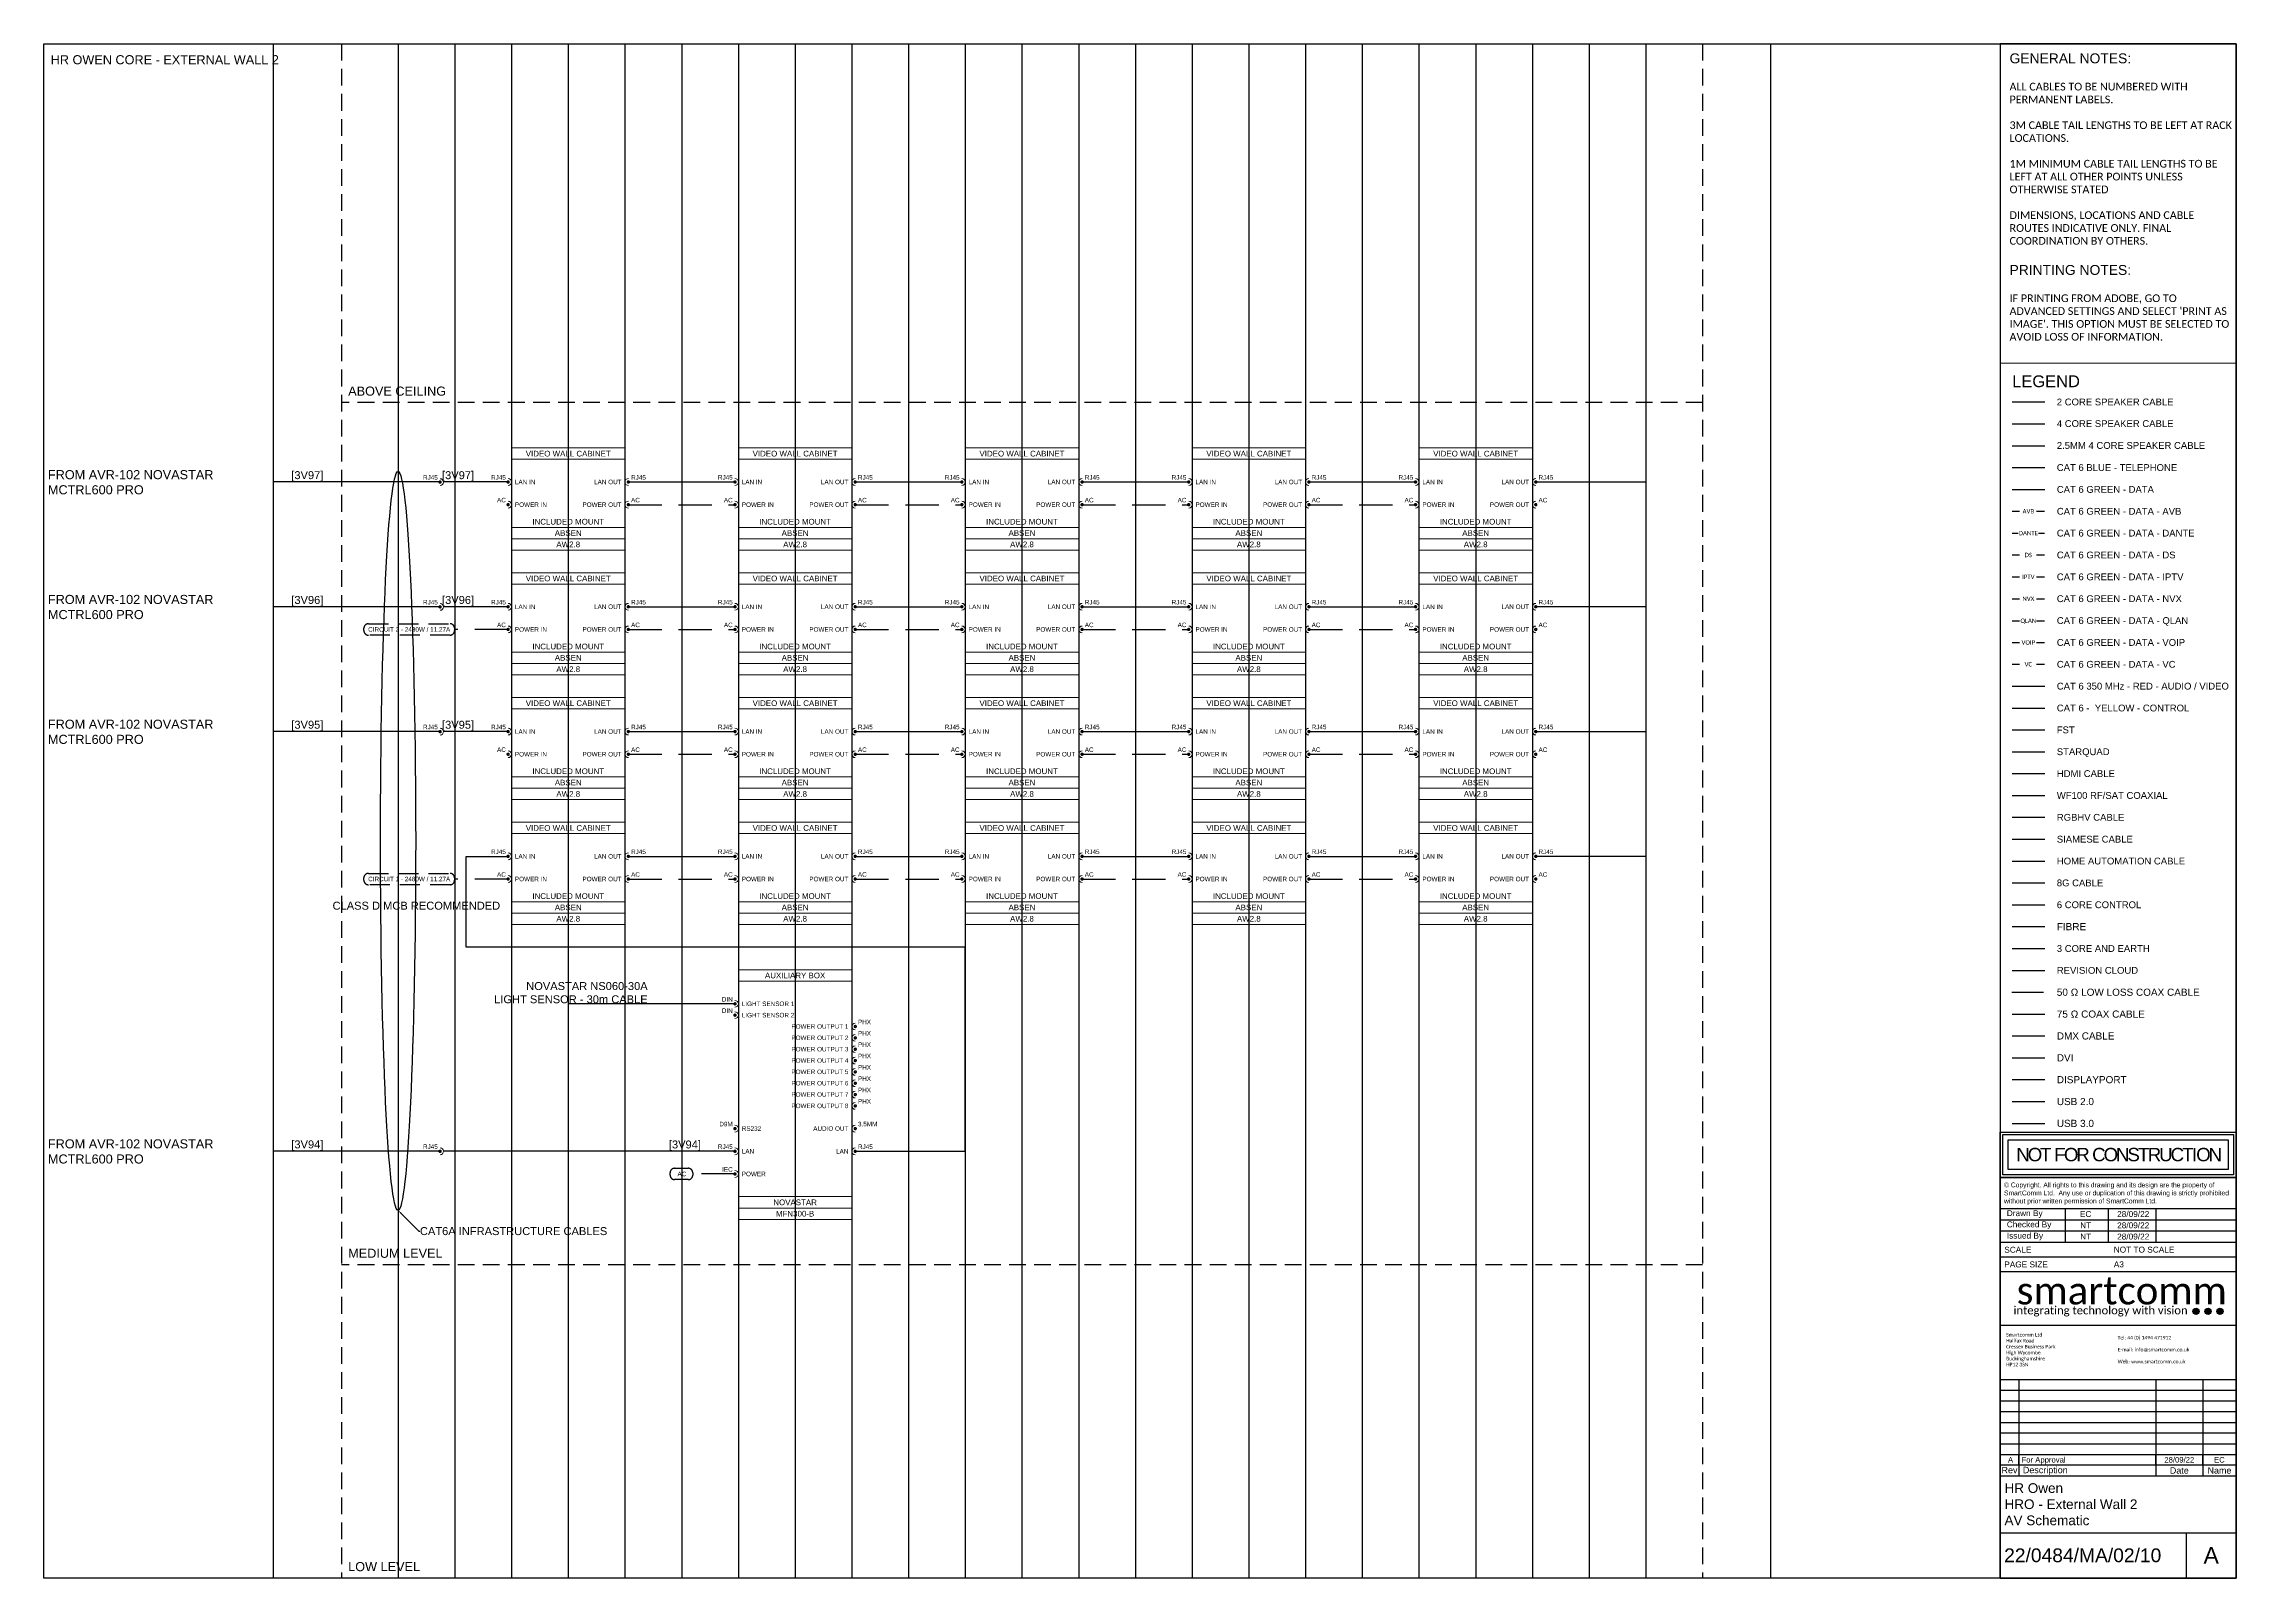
# Paper-space layout '10' of a CAD drawing. Header units: millimetres. Extents: x 6 to 404, y 1 to 279.
# The model-space entities are those that its viewports show. They can reach past a viewport. Long polylines and large blocks are cut down to what shows.
import ezdxf
from ezdxf import colors
from ezdxf.entities.mleader import LeaderData, LeaderLine
from ezdxf.enums import TextEntityAlignment as Align
from ezdxf.lldxf.tags import DXFTag
from ezdxf.math import Vec2, Vec3

# ---------------------------------------------------------------- set-up
doc = ezdxf.new("R2010")
doc.units = ezdxf.units.MM
for name, pattern in [('DASHDOT', [1, 0.5, -0.25, 0, -0.25]), ('DASHED', [0.75, 0.5, -0.25]), ('DASHED2', [0.375, 0.25, -0.125]), ('DIVIDE', [1.25, 0.5, -0.25, 0, -0.25, 0, -0.25])]:
    doc.linetypes.add(name, pattern=pattern)
for name, color, linetype in [('SC - 2 Core Speaker', 211, 'DASHED'), ('SC - 3 Core and Earth', 7, 'DIVIDE'), ('SC - 3 Core Flex', 7, 'DASHED'), ('SC - 4 Core Speaker', 211, 'Continuous'), ('SC - 50 Ohm Coax', 36, 'DASHDOT'), ('SC - 6 Core Control', 40, 'DASHED'), ('SC - 75 Ohm Coax', 36, 'DASHED'), ('SC - 8G Cable', 115, 'Continuous'), ('SC - Cat - Blue - Tel', 5, 'Continuous'), ('SC - Cat - Green - Data', 84, 'Continuous'), ('SC - Cat - Green - Data - QLAN', 84, 'QLAN'), ('SC - Cat - Red - AV', 1, 'Continuous'), ('SC - Cat - Yellow - Control', 40, 'Continuous'), ('SC - Display Port', 194, 'ZIGZAG'), ('SC - DMX Cable', 30, 'Continuous'), ('SC - DVI', 192, 'DASHDOT'), ('SC - Fibre', 170, 'DASHED'), ('SC - FST', 4, 'DASHED'), ('SC - HDMI', 192, 'Continuous'), ('SC - Home Automation Cable', 62, 'DASHED'), ('SC - Induction Loop 4 Core Speaker', 211, 'DIVIDE'), ('SC - Revision Cloud', 3, 'Continuous'), ('SC - RGBHV', 252, 'DASHED'), ('SC - Siamese', 46, 'DIVIDE'), ('SC - Starquad', 4, 'Continuous'), ('SC - Text', 7, 'Continuous'), ('SC - TITLE_BLOCK', 7, 'Continuous'), ('SC - USB 2.0', 84, 'DASHED'), ('SC - USB 3.0', 84, 'DASHDOT'), ('SC - WF100', 252, 'Continuous'), ('Text', 7, 'Continuous')]:
    doc.layers.add(name, color=color, linetype=linetype)
doc.layers.add('SC - Equipment', color=7, linetype='Continuous', lineweight=13)
doc.layers.add('SC - Xlines', color=252, linetype='Continuous', plot=False)
doc.styles.add('ARIAL', font='arial.ttf')
doc.styles.add('CALIBRI', font='calibri.ttf')
doc.styles.get("Standard").update_dxf_attribs({"font": 'arial.ttf', "height": 35})
doc.styles.add('STYLE1', font='arial.ttf', dxfattribs={"height": 50})
tags = doc.linetypes.add('QLAN', pattern='A,3.942001,-0.106942,["QLAN",ARIAL,S=0.5,R=0,X=0,Y=-0.25],-1.981735,3.969322', length=10).pattern_tags.tags
tags[6] = DXFTag(74, 10)
doc.linetypes.add('ZIGZAG', pattern='A,0.00254,-5.08,[131,ltypeshp.shx,S=5.08,R=0,X=-5.08,Y=0],-10.16,[131,ltypeshp.shx,S=5.08,R=180,X=5.08,Y=0],-5.08', length=20.32254)

# ---------------------------------------------------------------- blocks, each defined once
blk = doc.blocks.new('*U53')
at = {"layer": 'SC - TITLE_BLOCK'}
for points in [[(-21.44, 8.24), (21.44, 8.24), (21.44, 0), (-21.44, 0)], [(-20.95, 7.77), (20.95, 7.77), (20.95, 0.49), (-20.95, 0.49)], [(-19.98, 6.8), (19.98, 6.8), (19.98, 1.46), (-19.98, 1.46)]]:
    blk.add_lwpolyline(points, close=True, dxfattribs=at)
at = {"layer": 'SC - TITLE_BLOCK', "insert": (0, 4.13), "char_height": 2.4285, "width": 39.9585, "attachment_point": 5, "style": 'STYLE1'}
blk.add_mtext('{\\T0.85;NOT FOR CONSTRUCTION}', dxfattribs=at)
blk = doc.blocks.new('SMARTCOMM LOGO 2019')
at = {"layer": 'SC - TITLE_BLOCK', "ltscale": 5, "true_color": 0x0fce74}
h = blk.add_hatch(color=112, dxfattribs=at)
h.dxf.hatch_style = 1
edge = h.paths.add_edge_path()
edge.add_arc((14.16, -2.37), 0.569, 0, 360)
h = blk.add_hatch(color=112, dxfattribs=at)
h.dxf.hatch_style = 1
edge = h.paths.add_edge_path()
edge.add_arc((16.32, -2.37), 0.569, 0, 360)
h = blk.add_hatch(color=112, dxfattribs=at)
h.dxf.hatch_style = 1
edge = h.paths.add_edge_path()
edge.add_arc((18.48, -2.37), 0.569, 0, 360)
at = {"layer": 'SC - TITLE_BLOCK', "color": 112, "ltscale": 5, "true_color": 0x0fce74}
for centre in [(14.16, -2.37), (16.32, -2.37), (18.48, -2.37)]:
    blk.add_circle(centre, 0.569, dxfattribs=at)
at = {"layer": 'SC - TITLE_BLOCK', "ltscale": 5, "insert": (0, 1.36), "char_height": 5, "attachment_point": 5, "style": 'CALIBRI'}
blk.add_mtext_dynamic_manual_height_columns('\\pxqd;{\\C232;\\c6885326;smart\\C253;\\c10396581;comm}', width=36.8648, gutter_width=48.7, heights=[0], dxfattribs=at)
at = {"layer": 'SC - TITLE_BLOCK', "ltscale": 5, "insert": (-3.19, -2.37), "char_height": 1.47, "attachment_point": 5, "line_spacing_factor": 0.816327, "style": 'CALIBRI'}
blk.add_mtext_dynamic_manual_height_columns('{\\C253;\\c10396581;integrating technology with} {\\C232;\\c6885326;vision}', width=69.6177, gutter_width=48.7, heights=[0], dxfattribs=at)
blk = doc.blocks.new('DrawnChkIss')
at = {"layer": 'SC - TITLE_BLOCK'}
for p, q in [((0, 9.05), (44.13, 9.05)), ((12.21, 2.75), (12.21, 9.05)), ((20.25, 2.75), (20.25, 9.05)), ((29.13, 9.05), (29.13, 2.75)), ((0, 6.95), (44.13, 6.95)), ((0, 4.85), (44.13, 4.85)), ((0, 2.75), (44.13, 2.75))]:
    blk.add_line(p, q, dxfattribs=at)
at = {"layer": 'SC - TITLE_BLOCK', "char_height": 1.1057, "width": 10.9483, "attachment_point": 4}
for s, insert in [('{\\fArial|b0|i0|c0|p34;Drawn By}', (1.26, 8)), ('{\\fArial|b0|i0|c0|p34;Checked By}', (1.26, 5.9)), ('{\\fArial|b0|i0|c0|p34;Issued By}', (1.26, 3.8))]:
    blk.add_mtext(s, dxfattribs=dict(at, insert=insert))
at = {"layer": 'SC - TITLE_BLOCK', "style": 'STYLE1'}
for tag, p in [('INITIALS', (16.01, 8)), ('DRAWDATE', (24.89, 8)), ('INITIALS', (16.01, 5.9)), ('INITIALS', (16.01, 3.8)), ('ISSUEDATE', (24.89, 3.8)), ('CHKDDATE', (24.89, 5.9))]:
    blk.add_attdef(tag, text='', height=1.11, dxfattribs=at).set_placement(p, align=Align.MIDDLE_CENTER)
blk = doc.blocks.new('RevisionDTLS')
at = {"layer": 'SC - TITLE_BLOCK', "ltscale": 5}
for p, q in [((3.4, 0), (3.4, 1.94)), ((28.3, 0), (28.3, 1.94)), ((36.8, 0), (36.8, 1.94))]:
    blk.add_line(p, q, dxfattribs=at)
blk.add_lwpolyline([(0, 1.94), (42.87, 1.94), (42.87, 0), (0, 0)], close=True, dxfattribs=at)
blk.add_attdef('REV', text='', height=1, dxfattribs=at).set_placement((1.9, 0.97), align=Align.MIDDLE)
blk.add_attdef('DESCRIPTION', text='', height=1, dxfattribs=at).set_placement((3.9, 0.97), align=Align.MIDDLE_LEFT)
for tag, p in [('DATE', (32.55, 0.97)), ('INITIAL', (39.83, 0.97))]:
    blk.add_attdef(tag, text='', height=1, dxfattribs=at).set_placement(p, align=Align.MIDDLE_CENTER)
blk = doc.blocks.new('NOVASTAR MFN300-B - SCHEMATIC')
at = {"layer": 'SC - Equipment'}
for p, q in [((-25, 0), (25, 0)), ((-25, -110), (-25, 0)), ((25, 0), (25, -110)), ((25, -5), (-25, -5)), ((25, -100), (-25, -100)), ((25, -100), (-25, -100)), ((25, -105), (-25, -105)), ((25, -105), (-25, -105)), ((25, -105), (-25, -105)), ((25, -110), (-25, -110))]:
    blk.add_line(p, q, dxfattribs=at)
at = {"layer": 'SC - Equipment', "const_width": 0.7}
for points in [[(-26.1, -15, 1), (-26.9, -15, 1)], [(-26.1, -20, 1), (-26.9, -20, 1)], [(26.1, -25, -1), (26.9, -25, -1)], [(26.1, -30, -1), (26.9, -30, -1)], [(26.1, -35, -1), (26.9, -35, -1)], [(26.1, -40, -1), (26.9, -40, -1)], [(26.1, -45, -1), (26.9, -45, -1)], [(26.1, -50, -1), (26.9, -50, -1)], [(26.1, -55, -1), (26.9, -55, -1)], [(26.1, -60, -1), (26.9, -60, -1)], [(-26.1, -70, 1), (-26.9, -70, 1)], [(26.1, -70, -1), (26.9, -70, -1)], [(-26.1, -80, 1), (-26.9, -80, 1)], [(26.1, -80, -1), (26.9, -80, -1)], [(-26.1, -90, 1), (-26.9, -90, 1)]]:
    blk.add_lwpolyline(points, format="xyb", close=True, dxfattribs=at)
at = {"layer": 'SC - Equipment'}
for centre, start, end in [((-26.5, -15), 270, 90), ((-26.5, -20), 270, 90), ((26.5, -25), 90, 270), ((26.5, -30), 90, 270), ((26.5, -35), 90, 270), ((26.5, -40), 90, 270), ((26.5, -45), 90, 270), ((26.5, -50), 90, 270), ((26.5, -55), 90, 270), ((26.5, -60), 90, 270), ((-26.5, -70), 270, 90), ((26.5, -70), 90, 270), ((-26.5, -80), 270, 90), ((26.5, -80), 90, 270), ((-26.5, -90), 270, 90)]:
    blk.add_arc(centre, 1.5, start, end, dxfattribs=at)
at = {"ltscale": 5}
for tag, p in [('DESCRIPTION', (0, -2.5)), ('MODEL', (0, -107.5)), ('MAKE', (0, -102.5))]:
    blk.add_attdef(tag, text='', height=2.5, dxfattribs=at).set_placement(p, align=Align.MIDDLE_CENTER)
at = {"ltscale": 5, "flags": 1}
for tag, p in [('ROOM_TYPE', (45, -5)), ('LOCATION', (45, -10)), ('RACK_EQUIPMENT_(Y/N)', (45, -15)), ('IP_(Y/N)', (45, -30)), ('AMP(@240V)', (45, -40)), ('POE(WATT)', (45, -35)), ('WATT', (45, -45)), ('BTU/H', (45, -50)), ('WEIGHT(KG)', (45, -55)), ('TRANSFORMER_TAPS', (45, -60))]:
    blk.add_attdef(tag, p, '', height=2.5, dxfattribs=at)
blk.add_attdef('BRACKET', text='', height=2.5, dxfattribs=at).set_placement((0, -97.5), align=Align.MIDDLE_CENTER)
at = {"layer": 'SC - Equipment', "ltscale": 5, "char_height": 2}
for s, insert, width, attachment_point in [('DIN', (-27.5, -13), 5.7736, 6), ('DIN', (-27.5, -18), 5.7736, 6), ('LIGHT SENSOR 1', (-23.5, -15), 23.5, 4), ('LIGHT SENSOR 2', (-23.5, -20), 23.5, 4), ('POWER OUTPUT 1', (23.5, -25), 28.7616, 6), ('POWER OUTPUT 2', (23.5, -30), 26.2422, 6), ('PHX', (27.72, -23), 7.1748, 4), ('PHX', (27.72, -28), 7.1748, 4), ('POWER OUTPUT 3', (23.5, -35), 26.6789, 6), ('PHX', (27.72, -33), 7.1748, 4), ('PHX', (27.72, -38), 5.8621, 4), ('POWER OUTPUT 4', (23.5, -40), 29.9674, 6), ('POWER OUTPUT 5', (23.5, -45), 27.3366, 6), ('PHX', (27.72, -43), 7.1748, 4), ('PHX', (27.72, -48), 7.1748, 4), ('POWER OUTPUT 6', (23.5, -50), 28.652, 6), ('POWER OUTPUT 7', (23.5, -55), 27.3366, 6), ('PHX', (27.72, -53), 7.1748, 4), ('PHX', (27.72, -58), 7.1748, 4), ('D9M', (-27.5, -68), 5.7736, 6), ('POWER OUTPUT 8', (23.5, -60), 28.652, 6), ('3.5MM', (27.72, -68), 7.1748, 4), ('RJ45', (-27.5, -78), 5.7736, 6), ('RS232', (-23.5, -70), 23.5, 4), ('AUDIO OUT', (23.5, -70), 23.5, 6), ('RJ45', (27.72, -78), 7.1748, 4), ('IEC', (-27.5, -88), 5.7736, 6), ('LAN', (-23.5, -80), 23.5, 4), ('LAN', (23.5, -80), 23.5, 6), ('POWER', (-23.5, -90), 23.5, 4)]:
    blk.add_mtext(s, dxfattribs=dict(at, insert=insert, width=width, attachment_point=attachment_point))
blk = doc.blocks.new('ABSEN AW2.8 - SCHEMATIC')
at = {"layer": 'SC - Equipment'}
for p, q in [((-25, 0), (25, 0)), ((-25, -45), (-25, 0)), ((25, 0), (25, -45)), ((25, -5), (-25, -5)), ((25, -35), (-25, -35)), ((25, -35), (-25, -35)), ((25, -40), (-25, -40)), ((25, -40), (-25, -40)), ((25, -40), (-25, -40)), ((25, -45), (-25, -45))]:
    blk.add_line(p, q, dxfattribs=at)
at = {"layer": 'SC - Equipment', "const_width": 0.7}
for points in [[(-26.1, -15, 1), (-26.9, -15, 1)], [(26.1, -15, -1), (26.9, -15, -1)], [(-26.1, -25, 1), (-26.9, -25, 1)], [(26.1, -25, -1), (26.9, -25, -1)]]:
    blk.add_lwpolyline(points, format="xyb", close=True, dxfattribs=at)
at = {"layer": 'SC - Equipment'}
for centre, start, end in [((-26.5, -15), 270, 90), ((26.5, -15), 90, 270), ((-26.5, -25), 270, 90), ((26.5, -25), 90, 270)]:
    blk.add_arc(centre, 1.5, start, end, dxfattribs=at)
at = {"ltscale": 5}
for tag, p in [('DESCRIPTION', (0, -2.5)), ('BRACKET', (0, -32.5)), ('MAKE', (0, -37.5)), ('MODEL', (0, -42.5))]:
    blk.add_attdef(tag, text='', height=2.5, dxfattribs=at).set_placement(p, align=Align.MIDDLE_CENTER)
at = {"ltscale": 5, "flags": 1}
for tag, p in [('ROOM_TYPE', (45, -5)), ('LOCATION', (45, -10)), ('RACK_EQUIPMENT_(Y/N)', (45, -15)), ('IP_(Y/N)', (45, -30)), ('AMP(@240V)', (45, -40)), ('POE(WATT)', (45, -35)), ('WATT', (45, -45)), ('BTU/H', (45, -50)), ('WEIGHT(KG)', (45, -55)), ('TRANSFORMER_TAPS', (45, -60))]:
    blk.add_attdef(tag, p, '', height=2.5, dxfattribs=at)
at = {"layer": 'SC - Equipment', "ltscale": 5, "char_height": 2}
for s, insert, width, attachment_point in [('RJ45', (-27.5, -13), 5.7736, 6), ('LAN IN', (-23.5, -15), 23.5, 4), ('LAN OUT', (23.5, -15), 23.5, 6), ('RJ45', (27.7, -13), 3.7458, 4), ('AC', (-27.5, -23), 5.7736, 6), ('POWER IN', (-23.5, -25), 23.5, 4), ('POWER OUT', (23.5, -25), 23.5, 6), ('AC', (27.7, -23), 3.7458, 4)]:
    blk.add_mtext(s, dxfattribs=dict(at, insert=insert, width=width, attachment_point=attachment_point))

msp = doc.modelspace()

# ---------------------------------------------------------------- linework, layer by layer
at = {"color": 30, "linetype": 'DASHED2', "ltscale": 5}
for p, q in [((-47364.742, -4973.253), (-47364.742, -5649.498)), ((-46764.742, -4973.253), (-46764.742, -5649.498))]:
    msp.add_line(p, q, dxfattribs=at)
at = {"color": 31, "linetype": 'DASHED2', "ltscale": 5}
for p, q in [((-46764.742, -5131.375), (-47364.742, -5131.375)), ((-46764.742, -5511.375), (-47364.742, -5511.375))]:
    msp.add_line(p, q, dxfattribs=at)
at = {"ltscale": 5}
msp.add_lwpolyline([(-47191.242, -5396.375), (-47264.742, -5396.375)], dxfattribs=at)
at = {"layer": 'SC - 2 Core Speaker', "ltscale": 5}
msp.add_line((-55542.596, -2641.622), (-55475.743, -2641.622), dxfattribs=at)
at = {"layer": 'SC - 3 Core and Earth', "ltscale": 5}
msp.add_line((-55542.596, -3766.622), (-55475.743, -3766.622), dxfattribs=at)
at = {"layer": 'SC - 3 Core Flex', "ltscale": 5}
for points in [[(-47238.242, -5176.375), (-47191.242, -5176.375)], [(-47138.242, -5176.375), (-47091.242, -5176.375)], [(-47038.242, -5176.375), (-46991.242, -5176.375)], [(-46938.242, -5176.375), (-46891.242, -5176.375)], [(-47291.242, -5231.375), (-47314.742, -5231.375)], [(-47238.242, -5231.375), (-47191.242, -5231.375)], [(-47138.242, -5231.375), (-47091.242, -5231.375)], [(-47038.242, -5231.375), (-46991.242, -5231.375)], [(-46938.242, -5231.375), (-46891.242, -5231.375)], [(-47238.242, -5286.375), (-47191.242, -5286.375)], [(-47138.242, -5286.375), (-47091.242, -5286.375)], [(-47038.242, -5286.375), (-46991.242, -5286.375)], [(-46938.242, -5286.375), (-46891.242, -5286.375)], [(-47291.242, -5341.375), (-47314.742, -5341.375)], [(-47238.242, -5341.375), (-47191.242, -5341.375)], [(-47138.242, -5341.375), (-47091.242, -5341.375)], [(-47038.242, -5341.375), (-46991.242, -5341.375)], [(-46938.242, -5341.375), (-46891.242, -5341.375)], [(-47191.242, -5471.375), (-47209.84, -5471.375)]]:
    msp.add_lwpolyline(points, dxfattribs=at)
at = {"layer": 'SC - 3 Core Flex', "ltscale": 3}
for points in [[(-47352.84, -5228.875), (-47316.84, -5228.875, -0.4142136), (-47314.84, -5230.875), (-47314.84, -5231.875, -0.4142136), (-47316.84, -5233.875), (-47352.84, -5233.875, -0.4142136), (-47354.84, -5231.875), (-47354.84, -5230.875, -0.4142136)], [(-47352.84, -5338.875), (-47316.84, -5338.875, -0.4142136), (-47314.84, -5340.875), (-47314.84, -5341.875, -0.4142136), (-47316.84, -5343.875), (-47352.84, -5343.875, -0.4142136), (-47354.84, -5341.875), (-47354.84, -5340.875, -0.4142136)], [(-47217.84, -5468.875), (-47211.84, -5468.875, -0.4142136), (-47209.84, -5470.875), (-47209.84, -5471.875, -0.4142136), (-47211.84, -5473.875), (-47217.84, -5473.875, -0.4142136), (-47219.84, -5471.875), (-47219.84, -5470.875, -0.4142136)]]:
    msp.add_lwpolyline(points, format="xyb", close=True, dxfattribs=at)
at = {"layer": 'SC - 4 Core Speaker', "ltscale": 5}
msp.add_line((-55542.596, -2686.622), (-55475.743, -2686.622), dxfattribs=at)
at = {"layer": 'SC - 50 Ohm Coax', "ltscale": 5}
msp.add_line((-55543.295, -3856.622), (-55478.441, -3856.622), dxfattribs=at)
at = {"layer": 'SC - 6 Core Control', "ltscale": 5}
msp.add_line((-55542.596, -3676.622), (-55475.743, -3676.622), dxfattribs=at)
at = {"layer": 'SC - 75 Ohm Coax', "ltscale": 5}
msp.add_line((-55542.596, -3901.622), (-55475.743, -3901.622), dxfattribs=at)
at = {"layer": 'SC - 8G Cable', "ltscale": 5}
msp.add_line((-55542.596, -3631.622), (-55475.743, -3631.622), dxfattribs=at)
at = {"layer": 'SC - Cat - Blue - Tel', "ltscale": 5}
msp.add_line((-55542.596, -2776.622), (-55475.743, -2776.622), dxfattribs=at)
at = {"layer": 'SC - Cat - Green - Data', "ltscale": 5}
for p, q in [((-55542.596, -2821.622), (-55475.743, -2821.622)), ((-55542.914, -3091.946), (-55527.886, -3091.946))]:
    msp.add_line(p, q, dxfattribs=at)
at = {"layer": 'SC - Cat - Green - Data', "ltscale": 5, "transparency": 33554687}
for p, q in [((-55542.914, -2866.622), (-55527.886, -2866.622)), ((-55492.557, -2866.622), (-55476.06, -2866.622)), ((-55542.914, -2911.622), (-55530.214, -2911.622)), ((-55488.907, -2911.622), (-55476.06, -2911.622)), ((-55542.914, -2956.622), (-55527.886, -2956.622)), ((-55492.557, -2956.622), (-55476.06, -2956.622)), ((-55542.914, -3001.622), (-55527.886, -3001.622)), ((-55492.557, -3001.622), (-55476.06, -3001.622)), ((-55542.914, -3046.622), (-55527.886, -3046.622)), ((-55492.557, -3046.622), (-55476.06, -3046.622)), ((-55492.557, -3091.946), (-55476.06, -3091.946)), ((-55542.914, -3136.622), (-55527.886, -3136.622)), ((-55492.557, -3136.622), (-55476.06, -3136.622)), ((-55542.914, -3181.622), (-55527.886, -3181.622)), ((-55492.557, -3181.622), (-55476.06, -3181.622))]:
    msp.add_line(p, q, dxfattribs=at)
at = {"layer": 'SC - Cat - Green - Data', "ltscale": 5}
for points in [[(-47321.238, -5166.375), (-47394.739, -5166.375)], [(-47321.238, -5221.375), (-47394.739, -5221.375)], [(-47321.238, -5276.375), (-47394.739, -5276.375)], [(-47321.238, -5461.375), (-47394.739, -5461.333)]]:
    msp.add_lwpolyline(points, dxfattribs=at)
at = {"layer": 'SC - Cat - Red - AV', "ltscale": 5}
msp.add_line((-55542.596, -3226.622), (-55475.743, -3226.622), dxfattribs=at)
for points in [[(-47291.242, -5166.375), (-47319.738, -5166.375)], [(-47238.242, -5166.375), (-47191.242, -5166.375)], [(-47138.242, -5166.375), (-47091.242, -5166.375)], [(-47038.242, -5166.375), (-46991.242, -5166.375)], [(-46938.242, -5166.375), (-46891.242, -5166.375)], [(-46838.242, -5166.375), (-46789.742, -5166.375), (-46789.742, -5221.375), (-46838.242, -5221.375)], [(-47291.242, -5221.375), (-47319.738, -5221.375)], [(-47238.242, -5221.375), (-47191.242, -5221.375)], [(-47138.242, -5221.375), (-47091.242, -5221.375)], [(-47038.242, -5221.375), (-46991.242, -5221.375)], [(-46938.242, -5221.375), (-46891.242, -5221.375)], [(-47291.242, -5276.375), (-47319.738, -5276.375)], [(-47238.242, -5276.375), (-47191.242, -5276.375)], [(-47138.242, -5276.375), (-47091.242, -5276.375)], [(-47038.242, -5276.375), (-46991.242, -5276.375)], [(-46938.242, -5276.375), (-46891.242, -5276.375)], [(-46838.242, -5276.375), (-46789.742, -5276.375), (-46789.742, -5331.375), (-46838.242, -5331.375)], [(-47138.242, -5461.375), (-47089.742, -5461.375), (-47089.742, -5371.375), (-47309.742, -5371.375), (-47309.742, -5331.375), (-47291.242, -5331.375)], [(-47238.242, -5331.375), (-47191.242, -5331.375)], [(-47138.242, -5331.375), (-47091.242, -5331.375)], [(-47038.242, -5331.375), (-46991.242, -5331.375)], [(-46938.242, -5331.375), (-46891.242, -5331.375)], [(-47191.242, -5461.375), (-47319.738, -5461.375)]]:
    msp.add_lwpolyline(points, dxfattribs=at)
at = {"layer": 'SC - Cat - Yellow - Control', "ltscale": 5}
msp.add_line((-55542.596, -3271.622), (-55475.743, -3271.622), dxfattribs=at)
at = {"layer": 'SC - Display Port', "ltscale": 0.1}
msp.add_line((-55542.596, -4036.622), (-55475.743, -4036.622), dxfattribs=at)
at = {"layer": 'SC - DMX Cable', "ltscale": 5}
msp.add_line((-55542.596, -3946.622), (-55475.743, -3946.622), dxfattribs=at)
at = {"layer": 'SC - DVI', "ltscale": 5}
msp.add_line((-55542.596, -3991.622), (-55475.743, -3991.622), dxfattribs=at)
at = {"layer": 'SC - Equipment', "const_width": 0.7}
for points in [[(-47320.838, -5166.418, 1), (-47321.638, -5166.418, 1)], [(-47320.838, -5221.418, 1), (-47321.638, -5221.418, 1)], [(-47320.838, -5276.418, 1), (-47321.638, -5276.418, 1)], [(-47320.838, -5461.375, 1), (-47321.638, -5461.375, 1)]]:
    msp.add_lwpolyline(points, format="xyb", close=True, dxfattribs=at)
at = {"layer": 'SC - Equipment'}
for centre in [(-47321.238, -5166.418), (-47321.238, -5221.418), (-47321.238, -5276.418), (-47321.238, -5461.375)]:
    msp.add_arc(centre, 1.5, 270, 90, dxfattribs=at)
at = {"layer": 'SC - Fibre', "ltscale": 5}
msp.add_line((-55542.596, -3721.622), (-55475.743, -3721.622), dxfattribs=at)
at = {"layer": 'SC - FST', "ltscale": 5}
msp.add_line((-55542.596, -3316.622), (-55475.743, -3316.622), dxfattribs=at)
at = {"layer": 'SC - HDMI', "ltscale": 5}
msp.add_line((-55542.596, -3406.622), (-55475.743, -3406.622), dxfattribs=at)
at = {"layer": 'SC - Home Automation Cable', "ltscale": 5}
msp.add_line((-55542.596, -3586.622), (-55475.743, -3586.622), dxfattribs=at)
at = {"layer": 'SC - Induction Loop 4 Core Speaker', "ltscale": 5}
msp.add_line((-55542.596, -2731.622), (-55475.743, -2731.622), dxfattribs=at)
at = {"layer": 'SC - Revision Cloud', "ltscale": 5}
msp.add_line((-55542.596, -3811.622), (-55475.743, -3811.622), dxfattribs=at)
at = {"layer": 'SC - RGBHV', "ltscale": 5}
msp.add_line((-55542.596, -3496.622), (-55475.743, -3496.622), dxfattribs=at)
at = {"layer": 'SC - Siamese', "ltscale": 5}
msp.add_line((-55542.596, -3541.622), (-55475.743, -3541.622), dxfattribs=at)
at = {"layer": 'SC - Starquad', "ltscale": 5}
msp.add_line((-55542.596, -3361.622), (-55475.743, -3361.622), dxfattribs=at)
at = {"layer": 'SC - Text'}
msp.add_ellipse((-47339.742, -5324.584), major_axis=(0, -162.834), ratio=0.0475747, dxfattribs=at)
at = {"layer": 'SC - USB 2.0', "ltscale": 5}
msp.add_line((-55542.596, -4081.622), (-55475.743, -4081.622), dxfattribs=at)
at = {"layer": 'SC - USB 3.0', "ltscale": 5}
msp.add_line((-55542.596, -4126.622), (-55475.743, -4126.622), dxfattribs=at)
at = {"layer": 'SC - WF100', "ltscale": 5}
msp.add_line((-55542.596, -3451.622), (-55475.743, -3451.622), dxfattribs=at)
at = {"layer": 'SC - Xlines', "ltscale": 5, "transparency": 33554687}
msp.add_lwpolyline([(-47495.879, -4973.253), (-46633.605, -4973.253), (-46633.605, -5649.498), (-47495.879, -5649.498)], close=True, dxfattribs=at)
at = {"layer": 'SC - Xlines', "ltscale": 5}
for points in [[(-47394.742, -4973.253), (-47394.742, -5649.498)], [(-47314.742, -4973.253), (-47314.742, -5649.498)], [(-47264.742, -4973.253), (-47264.742, -5649.498)], [(-47214.742, -4973.253), (-47214.742, -5649.498)], [(-47164.742, -4973.253), (-47164.742, -5649.498)], [(-47114.742, -4973.253), (-47114.742, -5649.498)], [(-47064.742, -4973.253), (-47064.742, -5649.498)], [(-47014.742, -4973.253), (-47014.742, -5649.498)], [(-46964.742, -4973.253), (-46964.742, -5649.498)], [(-46914.742, -4973.253), (-46914.742, -5649.498)], [(-46864.742, -4973.253), (-46864.742, -5649.498)], [(-46814.742, -4973.253), (-46814.742, -5649.498)], [(-46734.742, -4973.253), (-46734.742, -5649.498)]]:
    msp.add_lwpolyline(points, dxfattribs=at)
at = {"layer": 'SC - Xlines', "color": 250, "ltscale": 5}
for points in [[(-47339.742, -4973.253), (-47339.742, -5649.498)], [(-47289.742, -4973.253), (-47289.742, -5649.498)], [(-47239.742, -4973.253), (-47239.742, -5649.498)], [(-47189.742, -4973.253), (-47189.742, -5649.498)], [(-47139.742, -4973.253), (-47139.742, -5649.498)], [(-47089.742, -4973.253), (-47089.742, -5649.498)], [(-47039.742, -4973.253), (-47039.742, -5649.498)], [(-46989.742, -4973.253), (-46989.742, -5649.498)], [(-46939.742, -4973.253), (-46939.742, -5649.498)], [(-46889.742, -4973.253), (-46889.742, -5649.498)], [(-46839.742, -4973.253), (-46839.742, -5649.498)], [(-46789.742, -4973.253), (-46789.742, -5649.498)]]:
    msp.add_lwpolyline(points, dxfattribs=at)

# ---------------------------------------------------------------- block references
at = {"ltscale": 5}
for name, p, values in [('ABSEN AW2.8 - SCHEMATIC', (-47264.742, -5151.375), {'DESCRIPTION': 'VIDEO WALL CABINET', 'MAKE': 'ABSEN', 'MODEL': 'AW2.8', 'BRACKET': 'INCLUDED MOUNT'}), ('ABSEN AW2.8 - SCHEMATIC', (-47164.742, -5151.375), {'DESCRIPTION': 'VIDEO WALL CABINET', 'MAKE': 'ABSEN', 'MODEL': 'AW2.8', 'BRACKET': 'INCLUDED MOUNT'}), ('ABSEN AW2.8 - SCHEMATIC', (-47064.742, -5151.375), {'DESCRIPTION': 'VIDEO WALL CABINET', 'MAKE': 'ABSEN', 'MODEL': 'AW2.8', 'BRACKET': 'INCLUDED MOUNT'}), ('ABSEN AW2.8 - SCHEMATIC', (-46964.742, -5151.375), {'DESCRIPTION': 'VIDEO WALL CABINET', 'MAKE': 'ABSEN', 'MODEL': 'AW2.8', 'BRACKET': 'INCLUDED MOUNT'}), ('ABSEN AW2.8 - SCHEMATIC', (-46864.742, -5151.375), {'DESCRIPTION': 'VIDEO WALL CABINET', 'MAKE': 'ABSEN', 'MODEL': 'AW2.8', 'BRACKET': 'INCLUDED MOUNT'}), ('ABSEN AW2.8 - SCHEMATIC', (-47264.742, -5206.375), {'DESCRIPTION': 'VIDEO WALL CABINET', 'MAKE': 'ABSEN', 'MODEL': 'AW2.8', 'BRACKET': 'INCLUDED MOUNT'}), ('ABSEN AW2.8 - SCHEMATIC', (-47164.742, -5206.375), {'DESCRIPTION': 'VIDEO WALL CABINET', 'MAKE': 'ABSEN', 'MODEL': 'AW2.8', 'BRACKET': 'INCLUDED MOUNT'}), ('ABSEN AW2.8 - SCHEMATIC', (-47064.742, -5206.375), {'DESCRIPTION': 'VIDEO WALL CABINET', 'MAKE': 'ABSEN', 'MODEL': 'AW2.8', 'BRACKET': 'INCLUDED MOUNT'}), ('ABSEN AW2.8 - SCHEMATIC', (-46964.742, -5206.375), {'DESCRIPTION': 'VIDEO WALL CABINET', 'MAKE': 'ABSEN', 'MODEL': 'AW2.8', 'BRACKET': 'INCLUDED MOUNT'}), ('ABSEN AW2.8 - SCHEMATIC', (-46864.742, -5206.375), {'DESCRIPTION': 'VIDEO WALL CABINET', 'MAKE': 'ABSEN', 'MODEL': 'AW2.8', 'BRACKET': 'INCLUDED MOUNT'}), ('ABSEN AW2.8 - SCHEMATIC', (-47264.742, -5261.375), {'DESCRIPTION': 'VIDEO WALL CABINET', 'MAKE': 'ABSEN', 'MODEL': 'AW2.8', 'BRACKET': 'INCLUDED MOUNT'}), ('ABSEN AW2.8 - SCHEMATIC', (-47164.742, -5261.375), {'DESCRIPTION': 'VIDEO WALL CABINET', 'MAKE': 'ABSEN', 'MODEL': 'AW2.8', 'BRACKET': 'INCLUDED MOUNT'}), ('ABSEN AW2.8 - SCHEMATIC', (-47064.742, -5261.375), {'DESCRIPTION': 'VIDEO WALL CABINET', 'MAKE': 'ABSEN', 'MODEL': 'AW2.8', 'BRACKET': 'INCLUDED MOUNT'}), ('ABSEN AW2.8 - SCHEMATIC', (-46964.742, -5261.375), {'DESCRIPTION': 'VIDEO WALL CABINET', 'MAKE': 'ABSEN', 'MODEL': 'AW2.8', 'BRACKET': 'INCLUDED MOUNT'}), ('ABSEN AW2.8 - SCHEMATIC', (-46864.742, -5261.375), {'DESCRIPTION': 'VIDEO WALL CABINET', 'MAKE': 'ABSEN', 'MODEL': 'AW2.8', 'BRACKET': 'INCLUDED MOUNT'}), ('ABSEN AW2.8 - SCHEMATIC', (-47264.742, -5316.375), {'DESCRIPTION': 'VIDEO WALL CABINET', 'MAKE': 'ABSEN', 'MODEL': 'AW2.8', 'BRACKET': 'INCLUDED MOUNT'}), ('ABSEN AW2.8 - SCHEMATIC', (-47164.742, -5316.375), {'DESCRIPTION': 'VIDEO WALL CABINET', 'MAKE': 'ABSEN', 'MODEL': 'AW2.8', 'BRACKET': 'INCLUDED MOUNT'}), ('ABSEN AW2.8 - SCHEMATIC', (-47064.742, -5316.375), {'DESCRIPTION': 'VIDEO WALL CABINET', 'MAKE': 'ABSEN', 'MODEL': 'AW2.8', 'BRACKET': 'INCLUDED MOUNT'}), ('ABSEN AW2.8 - SCHEMATIC', (-46964.742, -5316.375), {'DESCRIPTION': 'VIDEO WALL CABINET', 'MAKE': 'ABSEN', 'MODEL': 'AW2.8', 'BRACKET': 'INCLUDED MOUNT'}), ('ABSEN AW2.8 - SCHEMATIC', (-46864.742, -5316.375), {'DESCRIPTION': 'VIDEO WALL CABINET', 'MAKE': 'ABSEN', 'MODEL': 'AW2.8', 'BRACKET': 'INCLUDED MOUNT'}), ('NOVASTAR MFN300-B - SCHEMATIC', (-47164.742, -5381.375), {'DESCRIPTION': 'AUXILIARY BOX', 'MAKE': 'NOVASTAR', 'MODEL': 'MFN300-B'})]:
    msp.add_blockref(name, p, dxfattribs=at).add_auto_attribs(values)

# ---------------------------------------------------------------- texts
at = {"layer": 'SC - Cat - Green - Data - QLAN', "ltscale": 5, "transparency": 33554687, "style": 'CALIBRI'}
for s, p in [('AVB', (-55509.487, -2866.622)), ('DANTE', (-55509.487, -2911.622)), ('DS', (-55509.487, -2956.622)), ('IPTV', (-55509.487, -3001.622)), ('NVX', (-55509.487, -3046.622)), ('VOIP', (-55509.487, -3136.622)), ('VC', (-55509.487, -3181.622))]:
    msp.add_text(s, height=9.0259, dxfattribs=at).set_placement(p, align=Align.MIDDLE_CENTER)
at = {"layer": 'SC - Cat - Green - Data - QLAN', "ltscale": 5, "style": 'CALIBRI'}
msp.add_text('QLAN', height=9.0259, dxfattribs=at).set_placement((-55509.487, -3091.946), align=Align.MIDDLE_CENTER)
at = {"layer": 'SC - Equipment', "ltscale": 5, "char_height": 2, "width": 5.77361, "attachment_point": 6}
for insert in [(-47322.238, -5164.375), (-47322.238, -5219.375), (-47322.238, -5274.375), (-47322.238, -5459.333)]:
    msp.add_mtext('RJ45', dxfattribs=dict(at, insert=insert))
at = {"layer": 'SC - Text', "style": 'STYLE1'}
for s, height, p in [('2 CORE SPEAKER CABLE', 14, (-55450.898, -2641.622)), ('4 CORE SPEAKER CABLE', 14, (-55450.898, -2686.144)), ('2.5MM 4 CORE SPEAKER CABLE', 14, (-55450.898, -2731.144)), ('CAT 6 BLUE - TELEPHONE', 14, (-55450.898, -2776.622)), ('CAT 6 GREEN - DATA', 14, (-55450.898, -2821.622)), ('CAT 6 GREEN - DATA - AVB', 14, (-55450.898, -2866.622)), ('CAT 6 GREEN - DATA - DANTE', 14, (-55450.898, -2911.622)), ('CAT 6 GREEN - DATA - DS', 14, (-55450.898, -2956.622)), ('CAT 6 GREEN - DATA - IPTV', 14, (-55450.898, -3001.622)), ('CAT 6 GREEN - DATA - NVX', 14, (-55450.898, -3046.622)), ('CAT 6 GREEN - DATA - QLAN', 14, (-55450.898, -3091.622)), ('CAT 6 GREEN - DATA - VOIP', 14, (-55450.898, -3136.622)), ('CAT 6 GREEN - DATA - VC', 14, (-55450.898, -3181.622)), ('CAT 6 350 MHz - RED - AUDIO / VIDEO', 14, (-55450.898, -3226.622)), ('CAT 6 -  YELLOW - CONTROL', 14, (-55450.898, -3271.622)), ('FST', 14, (-55450.898, -3316.622)), ('STARQUAD', 14, (-55450.898, -3361.622)), ('HDMI CABLE', 14, (-55450.898, -3406.622)), ('WF100 RF/SAT COAXIAL', 14, (-55450.898, -3451.622)), ('RGBHV CABLE', 14, (-55450.898, -3496.622)), ('SIAMESE CABLE', 14, (-55450.898, -3541.622)), ('HOME AUTOMATION CABLE', 14, (-55450.898, -3586.622)), ('8G CABLE', 14, (-55450.898, -3631.622)), ('6 CORE CONTROL', 14, (-55450.898, -3676.622)), ('FIBRE', 14.7, (-55450.898, -3721.622)), ('3 CORE AND EARTH', 14, (-55450.898, -3766.622)), ('REVISION CLOUD', 14, (-55450.898, -3811.622)), ('50 Ω LOW LOSS COAX CABLE', 14.7, (-55450.898, -3856.622)), ('75 Ω COAX CABLE', 14.7, (-55450.898, -3901.622)), ('DMX CABLE', 14.7, (-55450.898, -3946.622)), ('DVI', 14.7, (-55450.898, -3991.622)), ('DISPLAYPORT', 14.7, (-55450.898, -4036.622)), ('USB 2.0', 14.7, (-55450.898, -4081.622)), ('USB 3.0', 14.7, (-55450.898, -4126.622))]:
    msp.add_text(s, height=height, dxfattribs=at).set_placement(p, align=Align.MIDDLE_LEFT)
at = {"layer": 'SC - Text', "insert": (-47492.879, -4978.253), "char_height": 4, "width": 104.71098, "attachment_point": 1, "style": 'ARIAL'}
msp.add_mtext('HR OWEN CORE - EXTERNAL WALL 2', dxfattribs=at)
at = {"layer": 'SC - Text', "char_height": 4, "attachment_point": 7, "style": 'ARIAL'}
for s, insert in [('ABOVE CEILING', (-47361.742, -5128.375)), ('MEDIUM LEVEL', (-47361.742, -5508.375)), ('LOW LEVEL', (-47361.742, -5646.498))]:
    msp.add_mtext(s, dxfattribs=dict(at, insert=insert))
at = {"layer": 'SC - Text'}
for s, insert, char_height, width, attachment_point in [('FROM AVR-102 NOVASTAR MCTRL600 PRO', (-47494.094, -5166.499), 4, 98.73482, 4), ('[3V97]', (-47379.744, -5166.166), 3.5, 9.27287, 8), ('[3V97]', (-47306.242, -5166.175), 3.5, 14.6761, 9), ('FROM AVR-102 NOVASTAR MCTRL600 PRO', (-47494.094, -5221.499), 4, 98.73482, 4), ('[3V96]', (-47379.744, -5221.166), 3.5, 11.27729, 8), ('[3V96]', (-47306.242, -5221.175), 3.5, 14.6761, 9), ('FROM AVR-102 NOVASTAR MCTRL600 PRO', (-47494.094, -5276.499), 4, 98.73482, 4), ('[3V95]', (-47379.744, -5276.166), 3.5, 11.27729, 8), ('[3V95]', (-47306.242, -5276.175), 3.5, 14.6761, 9), ('CLASS D MCB RECOMMENDED', (-47294.742, -5351.375), 3.5, 134.02561, 3), ('NOVASTAR NS060-30A\\PLIGHT SENSOR - 30m CABLE', (-47229.742, -5396.175), 3.5, 96.37054, 9), ('FROM AVR-102 NOVASTAR MCTRL600 PRO', (-47494.094, -5461.457), 4, 98.73482, 4), ('[3V94]', (-47379.744, -5461.14), 3.5, 11.27729, 8), ('[3V94]', (-47206.242, -5461.175), 3.5, 14.6761, 9)]:
    msp.add_mtext(s, dxfattribs=dict(at, insert=insert, char_height=char_height, width=width, attachment_point=attachment_point))
at = {"layer": 'Text', "char_height": 2, "width": 143.97126, "attachment_point": 5}
for s, insert in [('CIRCUIT 2 - 2480W / 11.27A', (-47334.84, -5231.375)), ('CIRCUIT 1 - 2480W / 11.27A', (-47334.84, -5341.375)), ('AC', (-47214.64, -5471.375))]:
    msp.add_mtext(s, dxfattribs=dict(at, insert=insert))

# ---------------------------------------------------------------- leaders
at = {"layer": 'SC - Text'}
ml = msp.add_multileader_mtext('Standard', dxfattribs=at)
ml.set_content('CAT6A INFRASTRUCTURE CABLES', color=256)
ml.set_leader_properties()
ml.build(insert=Vec2(0, 0))
ml.multileader.update_dxf_attribs({"dogleg_length": 0.36, "arrow_head_size": 2})
ctx = ml.context
ctx.base_point, ctx.char_height, ctx.arrow_head_size, ctx.landing_gap_size, ctx.plane_origin = Vec3(-47330.208, -5496.592), 3.5, 2, 0.09, Vec3(-47339.742, -5487.418)
notes = []
notes.append((ctx, [(0, (1, 1, 0), (-47330.568, -5496.592), (1, 0), 0.36, [(0, [(-47339.742, -5487.418)], 0, [])])]))
ctx.mtext.insert, ctx.mtext.flow_direction = Vec3(-47330.118, -5494.813), 5
for ctx, leaders in notes:
    for number, flags, end, landing, length, lines in leaders:
        leader = LeaderData()
        leader.index, (leader.has_last_leader_line, leader.has_dogleg_vector, leader.attachment_direction) = number, flags
        leader.last_leader_point, leader.dogleg_vector, leader.dogleg_length = Vec3(end), Vec3(landing), length
        for number, points, colour, breaks in lines:
            line = LeaderLine()
            line.index, line.vertices, line.color, line.breaks = number, Vec3.list(points), colors.encode_raw_color(colour), breaks
            leader.lines.append(line)
        ctx.leaders.append(leader)

psp = doc.layouts.new('10')

# ---------------------------------------------------------------- linework, layer by layer
at = {"layer": 'SC - TITLE_BLOCK'}
for p, q in [((361.02, 59.17), (403.89, 59.17)), ((361.02, 56.5), (403.89, 56.5)), ((361.02, 46.78), (403.89, 46.78)), ((361.02, 36.89), (403.89, 36.89)), ((364.43, 36.89), (364.43, 19.4)), ((389.32, 36.89), (389.32, 19.4)), ((397.82, 36.89), (397.82, 19.4)), ((361.02, 34.95), (403.89, 34.95)), ((361.02, 33), (403.89, 33)), ((361.02, 31.06), (403.89, 31.06)), ((361.02, 29.12), (403.89, 29.12)), ((403.89, 27.18), (361.03, 27.18)), ((361.03, 25.23), (403.89, 25.23)), ((361.03, 23.29), (403.89, 23.29)), ((403.89, 21.35), (361.03, 21.35)), ((361.03, 19.4), (403.89, 19.4)), ((361.02, 9.08), (403.89, 9.08)), ((394.82, 9.08), (394.82, 0.83)), ((403.89, 9.08), (403.89, 0.83))]:
    psp.add_line(p, q, dxfattribs=at)
for points in [[(5.76, 279.44), (403.89, 279.44), (403.89, 0.83), (5.76, 0.83)], [(361.02, 0.83), (403.89, 0.83), (403.89, 279.44), (361.02, 279.44)], [(361.02, 73.6), (403.89, 73.6), (403.89, 0.83), (361.02, 0.83)]]:
    psp.add_lwpolyline(points, close=True, dxfattribs=at)
at = {"layer": 'SC - TITLE_BLOCK', "ltscale": 5}
psp.add_lwpolyline([(361.03, 23.29), (403.89, 23.29), (403.89, 21.35), (361.03, 21.35)], close=True, dxfattribs=at)

# ---------------------------------------------------------------- block references
at = {"layer": 'SC - TITLE_BLOCK'}
for name, p in [('*U53', (382.46, 73.6)), ('SMARTCOMM LOGO 2019', (382.46, 51.64))]:
    psp.add_blockref(name, p, dxfattribs=at)
ref = psp.add_blockref('DrawnChkIss', (361.02, 59.17), dxfattribs=dict(at, xscale=0.9713833740178799, yscale=0.9713833740178799, zscale=0.9713833740178799))
ref.add_attrib('INITIALS', 'EC', dxfattribs={"height": 1.074, "style": 'STYLE1'}).set_placement((376.57, 66.94), align=Align.MIDDLE_CENTER)
ref.add_attrib('INITIALS', 'NT', dxfattribs={"height": 1.074, "style": 'STYLE1'}).set_placement((376.57, 64.9), align=Align.MIDDLE_CENTER)
ref.add_attrib('INITIALS', 'NT', dxfattribs={"height": 1.074, "style": 'STYLE1'}).set_placement((376.57, 62.86), align=Align.MIDDLE_CENTER)
ref.add_attrib('DRAWDATE', '28/09/22', dxfattribs={"height": 1.074, "style": 'STYLE1'}).set_placement((385.2, 66.94), align=Align.MIDDLE_CENTER)
ref.add_attrib('CHKDDATE', '28/09/22', dxfattribs={"height": 1.074, "style": 'STYLE1'}).set_placement((385.2, 64.9), align=Align.MIDDLE_CENTER)
ref.add_attrib('ISSUEDATE', '28/09/22', dxfattribs={"height": 1.074, "style": 'STYLE1'}).set_placement((385.2, 62.86), align=Align.MIDDLE_CENTER)
at = {"layer": 'SC - TITLE_BLOCK', "ltscale": 5}
psp.add_blockref('RevisionDTLS', (361.02, 21.35), dxfattribs=at).add_auto_attribs({'REV': 'A', 'DESCRIPTION': 'For Approval', 'DATE': '28/09/22', 'INITIAL': 'EC'})

# ---------------------------------------------------------------- texts
at = {"layer": 'SC - TITLE_BLOCK', "style": 'STYLE1'}
psp.add_text('LEGEND', height=2.142, dxfattribs=at).set_placement((369.37, 219.24), align=Align.TOP_CENTER)
for s, insert, char_height, width, attachment_point in [("\\pxsm1;{\\H1.09091x;GENERAL NOTES:\\P\\H0.77778x;\\P\\fCalibri|b0|i0|c0|p34;\\C16;\\c128;ALL CABLES TO BE NUMBERED WITH PERMANENT LABELS. \\P\\P3M CABLE TAIL LENGTHS TO BE LEFT AT RACK LOCATIONS.\\P\\P1M MINIMUM CABLE TAIL LENGTHS TO BE LEFT AT ALL OTHER POINTS UNLESS OTHERWISE STATED\\P\\PDIMENSIONS, LOCATIONS AND CABLE ROUTES INDICATIVE ONLY. FINAL COORDINATION BY OTHERS.\\P\\H1.17857x;\\P\\fArial|b0|i0|c0|p34;\\H1.09091x;\\C256;PRINTING NOTES:\\P\\H0.77778x;\\P\\fCalibri|b0|i0|c0|p34;\\C16;\\c128;IF PRINTING FROM ADOBE, GO TO ADVANCED SETTINGS AND SELECT 'PRINT AS IMAGE'. THIS OPTION MUST BE SELECTED TO AVOID LOSS OF INFORMATION.}", (362.74, 277.71), 1.65, 40.2654, 1), ('{\\H1.809x;HR Owen\\PHRO - External Wall 2\\PAV Schematic}', (361.82, 14.24), 0.9714, 42.097, 4), ('22/0484/MA/02/10', (361.76, 4.96), 2.5, 36.0638, 4), ('A', (399.36, 4.96), 3, 6.0711, 5)]:
    psp.add_mtext(s, dxfattribs=dict(at, insert=insert, char_height=char_height, width=width, attachment_point=attachment_point))
at = {"layer": 'SC - TITLE_BLOCK', "linetype": 'Continuous', "insert": (361.73, 72.67), "char_height": 0.87425, "width": 41.1092, "attachment_point": 1}
psp.add_mtext('{\\fArial|b0|i0|c0|p32;© \\fArial|b0|i0|c0|p34;Copyright. All rights to this drawing and its design are the property of  SmartComm Ltd.  Any use or duplication of this drawing is strictly prohibited without prior written permission of SmartComm Ltd.}', dxfattribs=at)
at = {"layer": 'SC - TITLE_BLOCK'}
for s, insert, char_height, width, attachment_point in [('{\\fArial|b0|i0|c0|p34;SCALE}', (361.78, 61), 1.0741, 11.6831, 1), ('{\\fArial|b0|i0|c0|p34;NOT TO SCALE}', (381.67, 61.02), 1.0741, 11.3211, 1), ('PAGE SIZE', (361.78, 58.33), 1.074, 11.6831, 1), ('A3', (381.67, 58.35), 1.074, 11.3211, 1), ('{\\fCalibri|b0|i0|c0|p34;\\H0.7222x;Smartcomm Ltd\\PHalifax Road\\PCressex Business Park \\PHigh Wycombe\\PBuckinghamshire\\PHP12 3SN}', (362.12, 42.32), 0.9, 24.8732, 4), ('{\\fCalibri|b0|i0|c0|p34;\\H0.7222x;Tel: 44 (0) 1494 471912\\P\\PE-mail: info@smartcomm.co.uk\\P\\PWeb: www.smartcomm.co.uk}', (382.38, 42.32), 0.9, 13.4347, 4), ('{\\fArial|b0|i0|c0|p34;Rev}', (362.73, 20.44), 1.1657, 3.3998, 5), ('{\\fArial|b0|i0|c0|p34;Description}', (365.16, 20.29), 1.1657, 24.1644, 4), ('{\\fArial|b0|i0|c0|p34;Date}', (393.57, 20.38), 1.1657, 8.4996, 5), ('{\\fArial|b0|i0|c0|p34;Name}', (400.86, 20.38), 1.1657, 6.0711, 5)]:
    psp.add_mtext(s, dxfattribs=dict(at, insert=insert, char_height=char_height, width=width, attachment_point=attachment_point))

# ---------------------------------------------------------------- viewports
at = {"layer": '0'}
psp.add_viewport(center=(183.39, 140.14), size=(355.26, 278.6054), view_center_point=(-47064.742, -5311.375), view_height=676.24468, dxfattribs=at)
at = {"layer": 'SC - TITLE_BLOCK'}
psp.add_viewport(center=(382.46, 151.63), size=(42.87, 139.596), view_center_point=(-55324.659, -3353.296), view_height=1582.3987, status=3, dxfattribs=at)

doc.saveas('drawing.dxf')
